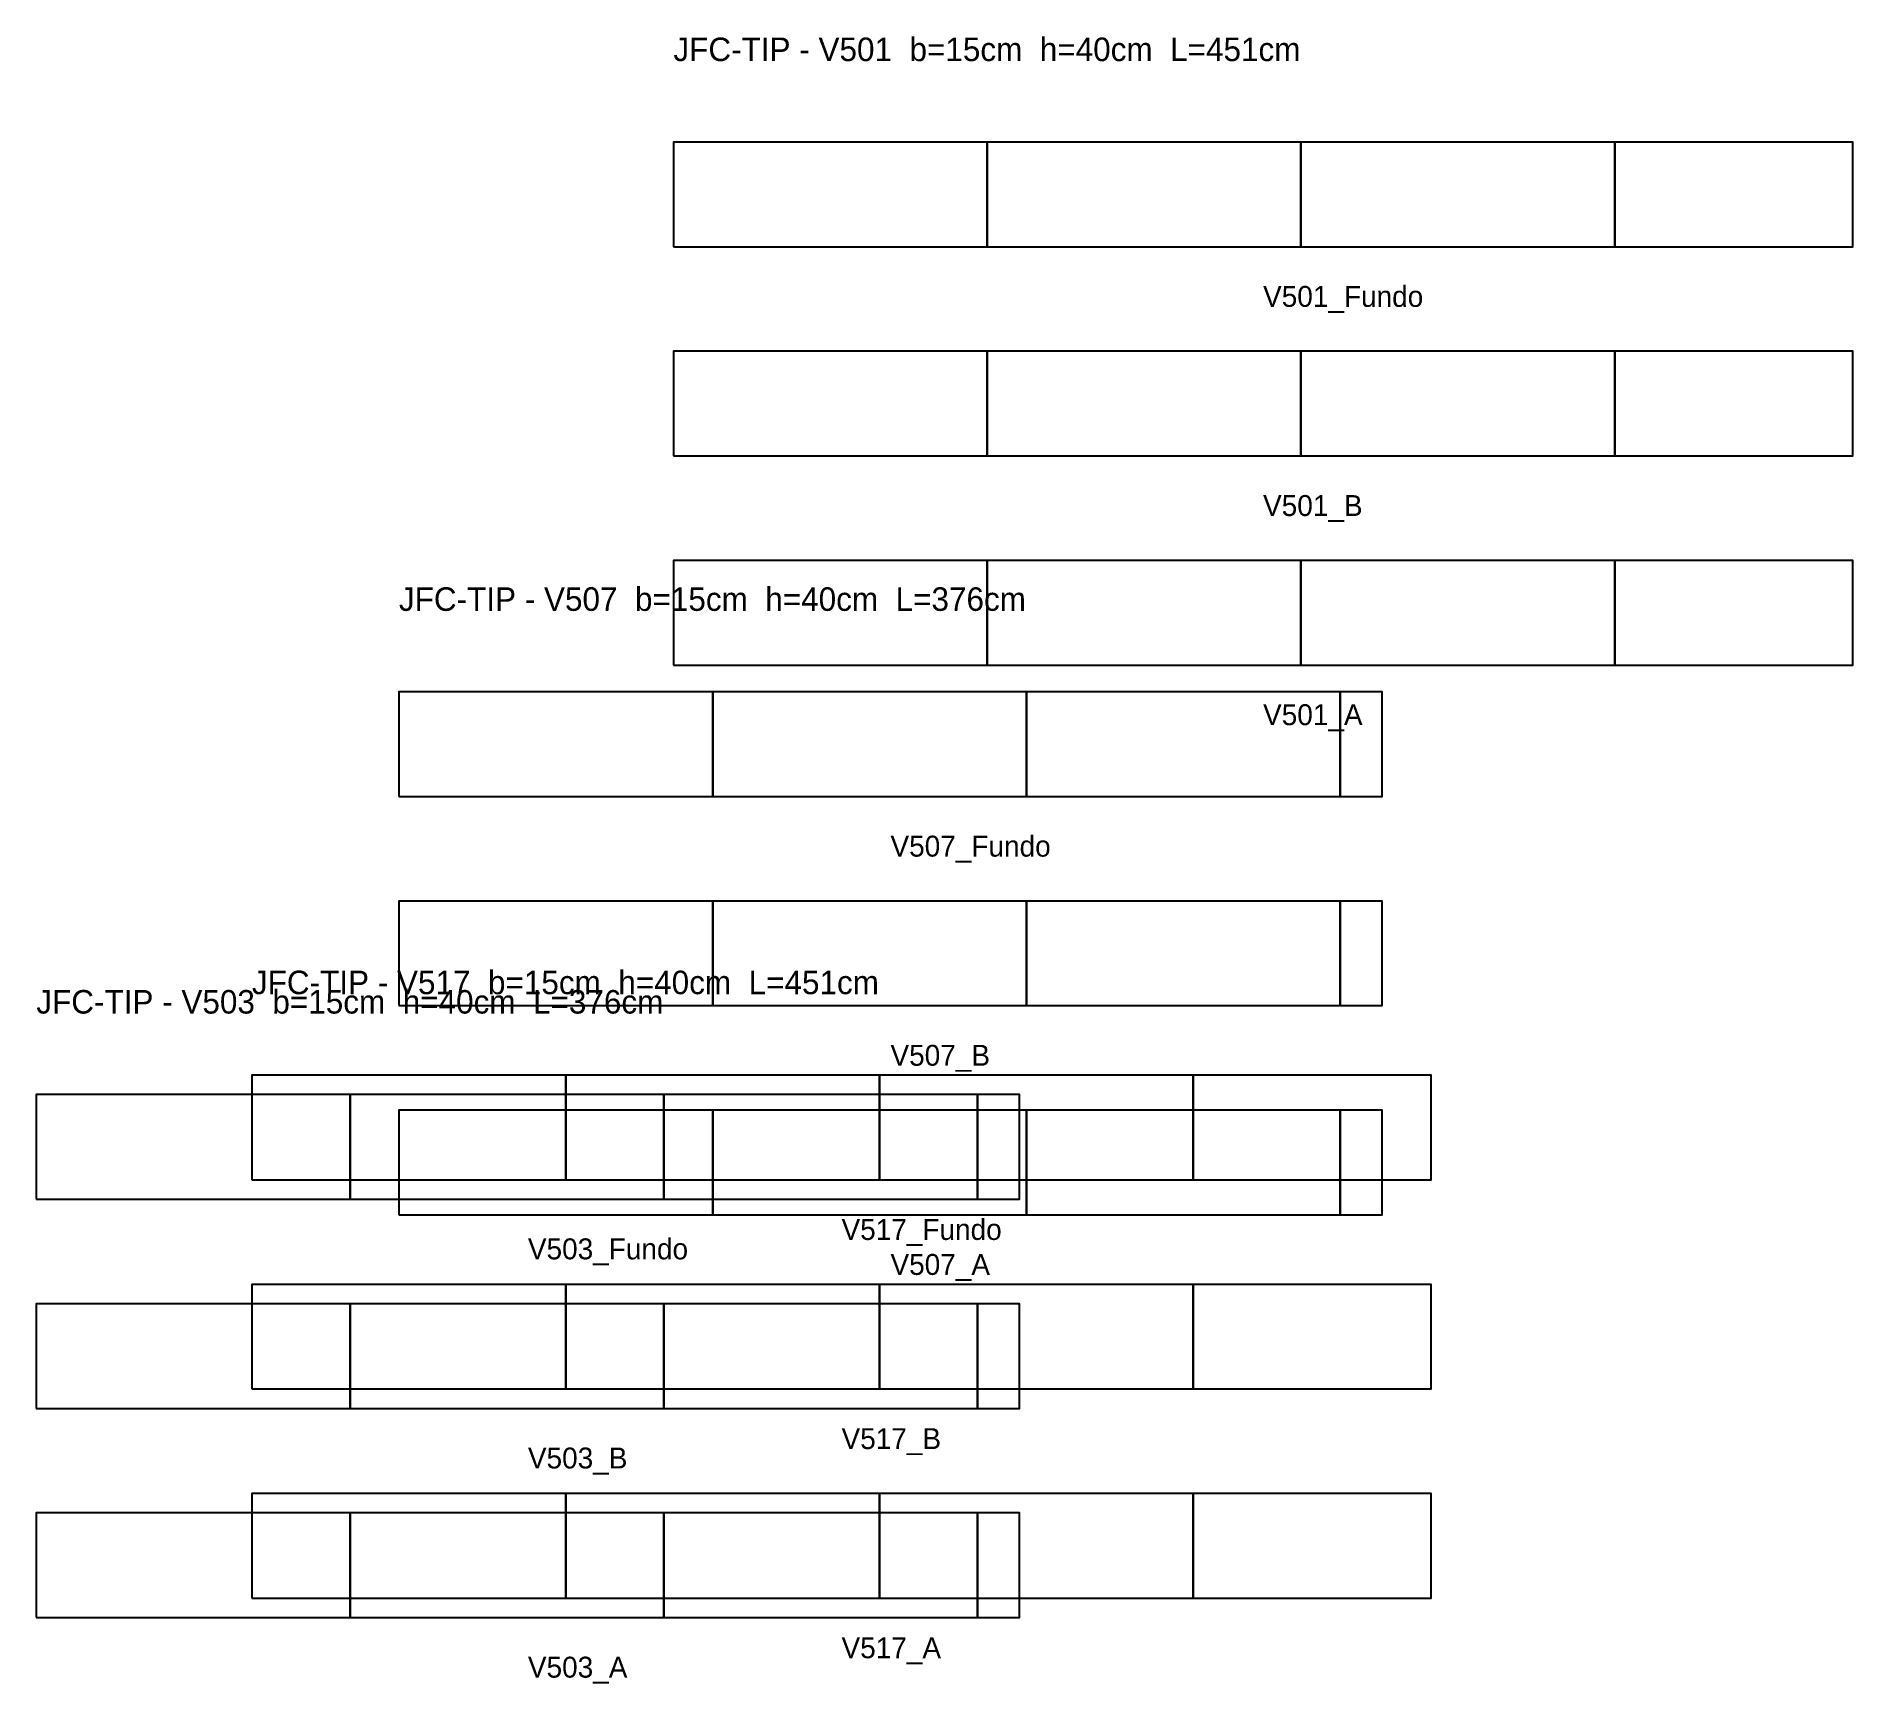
# Model space of a CAD drawing. Header units: metres. Extents: x -386 to 12208, y -7925 to 27400.
# Drawn here: x 9985 to 10680, y 24190 to 24820 of the extents above; entities that cross this region are included whole.
import ezdxf

# ---------------------------------------------------------------- set-up
doc = ezdxf.new("R2010")
doc.units = ezdxf.units.M

msp = doc.modelspace()

# ---------------------------------------------------------------- texts
at = {"layer": 'NOMENCLATURA', "char_height": 9, "attachment_point": 1}
for s, insert in [('JFC-TIP - V501  b=15cm  h=40cm  L=451cm', (10228.62, 24820.01)), ('JFC-TIP - V507  b=15cm  h=40cm  L=376cm', (10123.63, 24609.73)), ('JFC-TIP - V517  b=15cm  h=40cm  L=451cm', (10067.41, 24463.11)), ('JFC-TIP - V503  b=15cm  h=40cm  L=376cm', (9984.96, 24455.69))]:
    msp.add_mtext(s, dxfattribs=dict(at, insert=insert))
at = {"layer": 'Texto Secao', "char_height": 8, "attachment_point": 1}
for s, insert in [('V501_Fundo', (10454.12, 24725.01)), ('V501_B', (10454.12, 24645.01)), ('V501_A', (10454.12, 24565.01)), ('V507_Fundo', (10311.63, 24514.73)), ('V507_B', (10311.63, 24434.73)), ('V517_Fundo', (10292.91, 24368.11)), ('V503_Fundo', (10172.96, 24360.69)), ('V507_A', (10311.63, 24354.73)), ('V517_B', (10292.91, 24288.11)), ('V503_B', (10172.96, 24280.69)), ('V517_A', (10292.91, 24208.11)), ('V503_A', (10172.96, 24200.69))]:
    msp.add_mtext(s, dxfattribs=dict(at, insert=insert))

# ---------------------------------------------------------------- linework, layer by layer
at = {"layer": 'Paineis'}
for points in [[(10228.62, 24740.01), (10348.62, 24740.01), (10348.62, 24780.01), (10228.62, 24780.01)], [(10348.62, 24740.01), (10468.62, 24740.01), (10468.62, 24780.01), (10348.62, 24780.01)], [(10468.62, 24740.01), (10588.62, 24740.01), (10588.62, 24780.01), (10468.62, 24780.01)], [(10588.62, 24740.01), (10679.62, 24740.01), (10679.62, 24780.01), (10588.62, 24780.01)], [(10228.62, 24660.01), (10348.62, 24660.01), (10348.62, 24700.01), (10228.62, 24700.01)], [(10348.62, 24660.01), (10468.62, 24660.01), (10468.62, 24700.01), (10348.62, 24700.01)], [(10468.62, 24660.01), (10588.62, 24660.01), (10588.62, 24700.01), (10468.62, 24700.01)], [(10588.62, 24660.01), (10679.62, 24660.01), (10679.62, 24700.01), (10588.62, 24700.01)], [(10228.62, 24580.01), (10348.62, 24580.01), (10348.62, 24620.01), (10228.62, 24620.01)], [(10348.62, 24580.01), (10468.62, 24580.01), (10468.62, 24620.01), (10348.62, 24620.01)], [(10468.62, 24580.01), (10588.62, 24580.01), (10588.62, 24620.01), (10468.62, 24620.01)], [(10588.62, 24580.01), (10679.62, 24580.01), (10679.62, 24620.01), (10588.62, 24620.01)], [(10123.63, 24529.73), (10243.63, 24529.73), (10243.63, 24569.73), (10123.63, 24569.73)], [(10243.63, 24529.73), (10363.63, 24529.73), (10363.63, 24569.73), (10243.63, 24569.73)], [(10363.63, 24529.73), (10483.63, 24529.73), (10483.63, 24569.73), (10363.63, 24569.73)], [(10483.63, 24529.73), (10499.63, 24529.73), (10499.63, 24569.73), (10483.63, 24569.73)], [(10123.63, 24449.73), (10243.63, 24449.73), (10243.63, 24489.73), (10123.63, 24489.73)], [(10243.63, 24449.73), (10363.63, 24449.73), (10363.63, 24489.73), (10243.63, 24489.73)], [(10363.63, 24449.73), (10483.63, 24449.73), (10483.63, 24489.73), (10363.63, 24489.73)], [(10483.63, 24449.73), (10499.63, 24449.73), (10499.63, 24489.73), (10483.63, 24489.73)], [(10067.41, 24383.11), (10187.41, 24383.11), (10187.41, 24423.11), (10067.41, 24423.11)], [(10187.41, 24383.11), (10307.41, 24383.11), (10307.41, 24423.11), (10187.41, 24423.11)], [(10307.41, 24383.11), (10427.41, 24383.11), (10427.41, 24423.11), (10307.41, 24423.11)], [(10427.41, 24383.11), (10518.41, 24383.11), (10518.41, 24423.11), (10427.41, 24423.11)], [(9984.96, 24375.69), (10104.96, 24375.69), (10104.96, 24415.69), (9984.96, 24415.69)], [(10104.96, 24375.69), (10224.96, 24375.69), (10224.96, 24415.69), (10104.96, 24415.69)], [(10224.96, 24375.69), (10344.96, 24375.69), (10344.96, 24415.69), (10224.96, 24415.69)], [(10344.96, 24375.69), (10360.96, 24375.69), (10360.96, 24415.69), (10344.96, 24415.69)], [(10123.63, 24369.73), (10243.63, 24369.73), (10243.63, 24409.73), (10123.63, 24409.73)], [(10243.63, 24369.73), (10363.63, 24369.73), (10363.63, 24409.73), (10243.63, 24409.73)], [(10363.63, 24369.73), (10483.63, 24369.73), (10483.63, 24409.73), (10363.63, 24409.73)], [(10483.63, 24369.73), (10499.63, 24369.73), (10499.63, 24409.73), (10483.63, 24409.73)], [(10067.41, 24303.11), (10187.41, 24303.11), (10187.41, 24343.11), (10067.41, 24343.11)], [(10187.41, 24303.11), (10307.41, 24303.11), (10307.41, 24343.11), (10187.41, 24343.11)], [(10307.41, 24303.11), (10427.41, 24303.11), (10427.41, 24343.11), (10307.41, 24343.11)], [(10427.41, 24303.11), (10518.41, 24303.11), (10518.41, 24343.11), (10427.41, 24343.11)], [(9984.96, 24295.69), (10104.96, 24295.69), (10104.96, 24335.69), (9984.96, 24335.69)], [(10104.96, 24295.69), (10224.96, 24295.69), (10224.96, 24335.69), (10104.96, 24335.69)], [(10224.96, 24295.69), (10344.96, 24295.69), (10344.96, 24335.69), (10224.96, 24335.69)], [(10344.96, 24295.69), (10360.96, 24295.69), (10360.96, 24335.69), (10344.96, 24335.69)], [(10067.41, 24223.11), (10187.41, 24223.11), (10187.41, 24263.11), (10067.41, 24263.11)], [(10187.41, 24223.11), (10307.41, 24223.11), (10307.41, 24263.11), (10187.41, 24263.11)], [(10307.41, 24223.11), (10427.41, 24223.11), (10427.41, 24263.11), (10307.41, 24263.11)], [(10427.41, 24223.11), (10518.41, 24223.11), (10518.41, 24263.11), (10427.41, 24263.11)], [(9984.96, 24215.69), (10104.96, 24215.69), (10104.96, 24255.69), (9984.96, 24255.69)], [(10104.96, 24215.69), (10224.96, 24215.69), (10224.96, 24255.69), (10104.96, 24255.69)], [(10224.96, 24215.69), (10344.96, 24215.69), (10344.96, 24255.69), (10224.96, 24255.69)], [(10344.96, 24215.69), (10360.96, 24215.69), (10360.96, 24255.69), (10344.96, 24255.69)]]:
    msp.add_lwpolyline(points, close=True, dxfattribs=at)

msp.set_redraw_order([(e.dxf.handle, doc.entitydb.next_handle()) for e in msp.query("TEXT MTEXT ATTDEF DIMENSION ARC_DIMENSION")])  # texts and dimensions are drawn at this point

doc.saveas('drawing.dxf')
